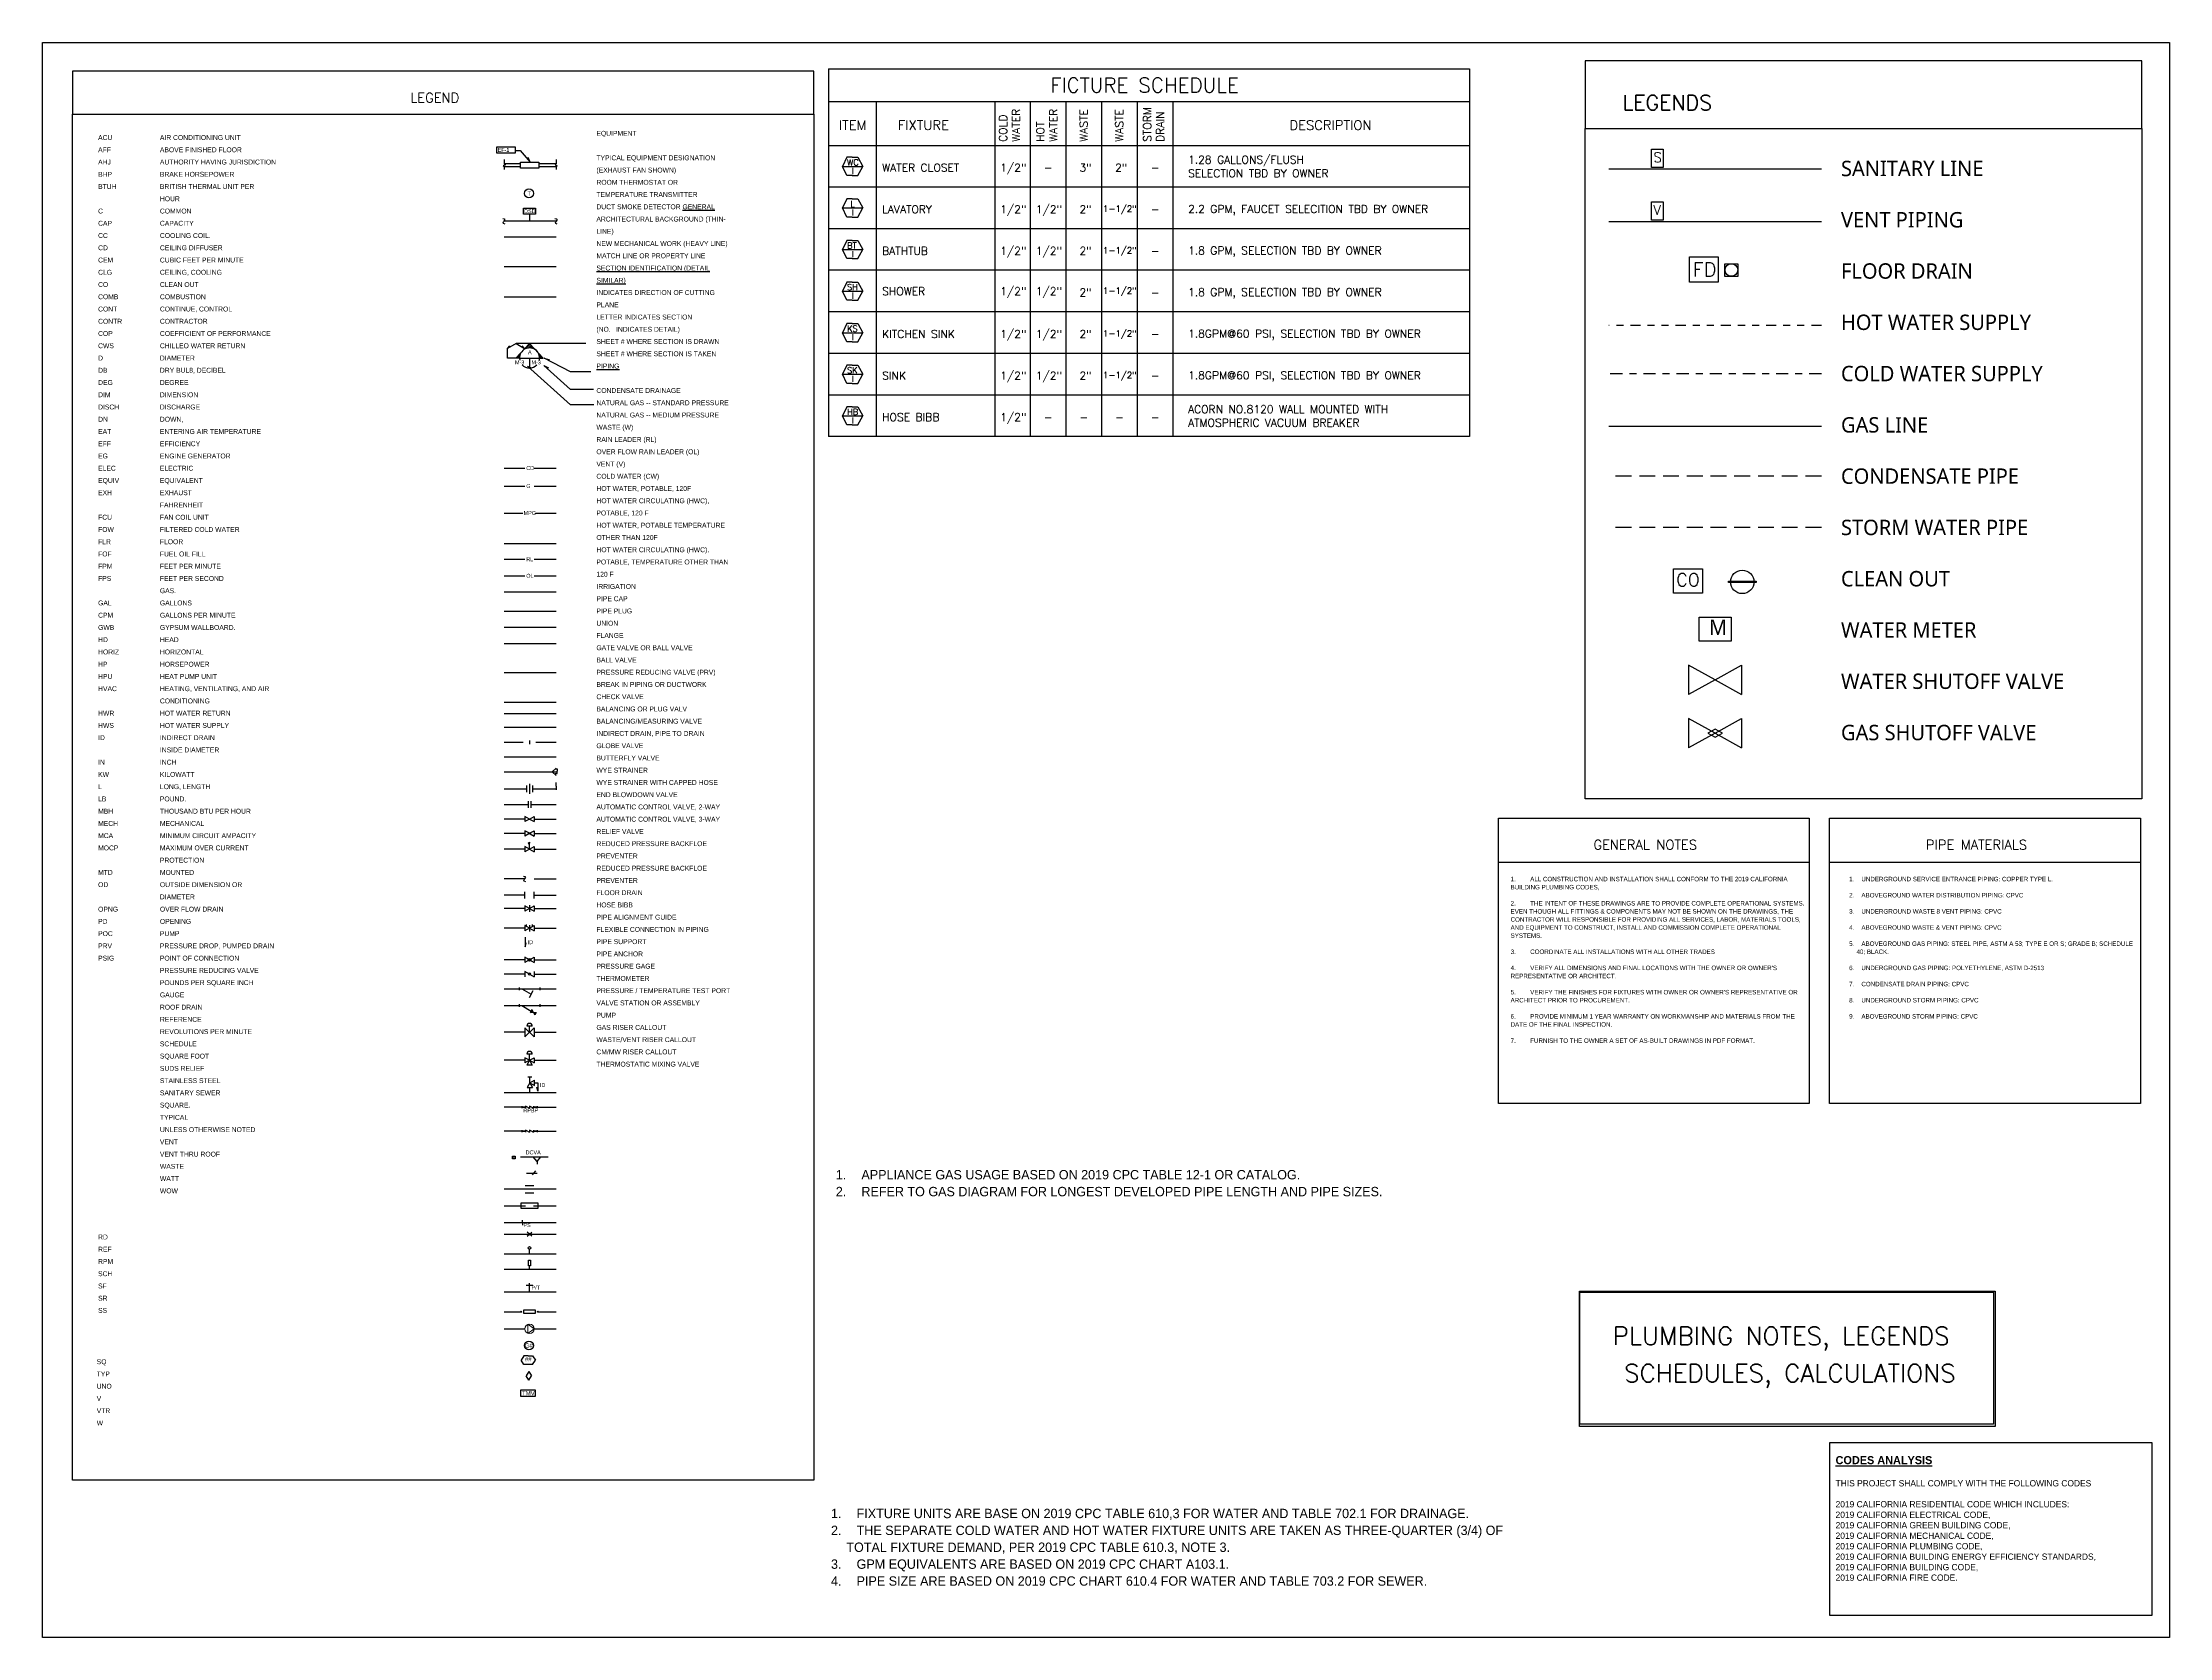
# Model space of a CAD drawing. Header units: millimetres. Extents: x 1605 to 1638, y 1273 to 1481.
# Drawn here: x 1605.81 to 1636.04, y 1273.12 to 1295.8 of the extents above; entities that cross this region are included whole.
import ezdxf
from ezdxf.enums import TextEntityAlignment as Align
from ezdxf.lldxf.tags import DXFTag

# ---------------------------------------------------------------- set-up
doc = ezdxf.new("R2010")
doc.units = ezdxf.units.MM
for name, pattern in [('CENTER2', [28.575, 19.05, -3.175, 3.175, -3.175]), ('HIDDEN', [0.375, 0.25, -0.125]), ('PHANTOM2', [31.75, 15.875, -3.175, 3.175, -3.175, 3.175, -3.175]), ('PLANTAS$0$HIDDEN', [0.375, 0.25, -0.125])]:
    doc.linetypes.add(name, pattern=pattern)
doc.layers.add('Electrico Salidas', color=160, linetype='Continuous', lineweight=15)
for name, color, linetype in [('info', 7, 'Continuous'), ('Plump', 7, 'Continuous'), ('TEXTM', 2, 'Continuous'), ('TEXTOS', 2, 'Continuous'), ('TEXTS', 1, 'Continuous')]:
    doc.layers.add(name, color=color, linetype=linetype)
doc.styles.get("Standard").update_dxf_attribs({"font": 'arial.ttf'})
doc.styles.add('TEXTM', font='romans9.shx')
doc.styles.add('TEXTS', font='romans9.shx')
tags = doc.linetypes.add('GAS_LINE', pattern='A,12.7,-5.08,["GAS",Standard,S=2.54,R=0,X=-2.54,Y=-1.27],-6.35', length=24.13).pattern_tags.tags
tags[6] = DXFTag(74, 10)

msp = doc.modelspace()

# ---------------------------------------------------------------- texts
at = {"layer": 'TEXTM', "color": 0, "style": 'TEXTM'}
for s, height, p in [('FICTURE SCHEDULE', 0.2068444, (1621.47753, 1295.08968)), ('LEGEND', 0.136241, (1611.38919, 1294.94625)), ('LEGENDS', 0.213919, (1628.90681, 1294.83649)), ('GENERAL NOTES', 0.1362414, (1628.59385, 1284.32638)), ('PIPE MATERIALS', 0.1362414, (1633.30167, 1284.32638)), ('PLUMBING NOTES, LEGENDS', 0.2562923, (1630.52607, 1277.28383)), ('SCHEDULES, CALCULATIONS', 0.2562923, (1630.65077, 1276.75404))]:
    msp.add_text(s, height=height, dxfattribs=at).set_placement(p, align=Align.CENTER)
at = {"layer": 'TEXTOS', "color": 0, "attachment_point": 1, "style": 'TEXTM'}
for s, width, gutter_width, heights, insert, char_height in [('\\pxa0.66667,sm1.5;{\\fAptos|b0|i0|c0|p34;EQUIPMENT\\P\\PTYPICAL EQUIPMENT DESIGNATION (EXHAUST FAN SHOWN)\\PROOM THERMOSTAT OR TEMPERATURE TRANSMITTER\\PDUCT SMOKE DETECTOR \\LGENERAL\\P\\lARCHITECTURAL BACKGROUND (THIN- LINE)\\PNEW MECHANICAL WORK (HEAVY LINE)\\PMATCH LINE OR PROPERTY LINE \\LSECTION IDENTIFICATION (DETAIL SIMILAR)\\P\\lINDICATES DIRECTION OF CUTTING\\PPLANE\\PLETTER INDICATES SECTION\\P(NO.^IINDICATES DETAIL)\\PSHEET # WHERE SECTION IS DRAWN\\PSHEET # WHERE SECTION IS TAKEN \\LPIPING\\P\\pa0.25,s*;\\l\\P\\pa0.66667,sm1.5;CONDENSATE DRAINAGE\\PNATURAL GAS -- STANDARD PRESSURE\\PNATURAL GAS -- MEDIUM PRESSURE\\PWASTE (W)\\PRAIN LEADER (RL)\\POVER FLOW RAIN LEADER (OL)\\PVENT (V)\\PCOLD WATER (CW)\\PHOT WATER, POTABLE, 120F\\PHOT WATER CIRCULATING (HWC), POTABLE, 120 F\\PHOT WATER, POTABLE TEMPERATURE OTHER THAN 120F\\PHOT WATER CIRCULATING (HWC). POTABLE, TEMPERATURE OTHER THAN 120 F\\PIRRIGATION\\PPIPE CAP\\PPIPE PLUG\\PUNION\\PFLANGE\\PGATE VALVE OR BALL VALVE\\PBALL VALVE\\PPRESSURE REDUCING VALVE (PRV)\\PBREAK IN PIPING OR DUCTWORK\\PCHECK VALVE\\PBALANCING OR PLUG VALV\\PBALANCING/MEASURING VALVE\\PINDIRECT DRAIN, PIPE TO DRAIN\\PGLOBE VALVE\\PBUTTERFLY VALVE\\PWYE STRAINER\\PWYE STRAINER WITH CAPPED HOSE END BLOWDOWN VALVE\\PAUTOMATIC CONTROL VALVE, 2-WAY\\PAUTOMATIC CONTROL VALVE, 3-WAY\\PRELIEF VALVE\\PREDUCED PRESSURE BACKFLOE PREVENTER\\PREDUCED PRESSURE BACKFLOE PREVENTER\\PFLOOR DRAIN\\PHOSE BIBB\\PPIPE ALIGNMENT GUIDE\\PFLEXIBLE CONNECTION IN PIPING\\PPIPE SUPPORT\\PPIPE ANCHOR\\PPRESSURE GAGE\\PTHERMOMETER\\PPRESSURE / TEMPERATURE TEST PORT\\PVALVE STATION OR ASSEMBLY\\PPUMP\\PGAS RISER CALLOUT\\PWASTE/VENT RISER CALLOUT\\PCM/MW RISER CALLOUT\\PTHERMOSTATIC MIXING VALVE}', 1.8209246, 5.80257, [24.89599], (1613.68628, 1294.54244, 0.14071), 0.0696308), ('\\pxa0.66667,sm1.5;{\\fAptos|b0|i0|c0|p34;ACU\\PAFF\\PAHJ\\PBHP\\PBTUH\\P\\PC\\PCAP\\PCC\\PCD\\PCEM\\PCLG\\PCO\\PCOMB\\PCONT\\PCONTR\\PCOP\\PCWS\\PD\\PDB\\PDEG\\PDIM\\PDISCH\\PDN\\PEAT\\PEFF\\PEG\\PELEC\\PEQUIV\\PEXH\\P\\PFCU\\PFOW\\PFLR\\PFOF\\PFPM\\PFPS\\P\\PGAL\\PCPM\\PGWB\\PHD\\PHORIZ\\PHP\\PHPU\\PHVAC\\P\\PHWR\\PHWS\\PID\\P\\PIN\\PKW\\PL\\PLB\\PMBH\\PMECH\\PMCA\\PMOCP\\P\\PMTD\\POD\\P\\POPNG\\PPD\\PPOC\\PPRV\\PPSIG}', 11.7858146, 5.80257, [24.79909], (1606.60348, 1294.48239, 0.14071), 0.0696308), ('\\pxa0.66667,sm1.5;{\\fAptos|b0|i0|c0|p34;AIR CONDITIONING UNIT\\PABOVE FINISHED FLOOR\\PAUTHORITY HAVING JURISDICTION\\PBRAKE HORSEPOWER\\PBRITISH THERMAL UNIT PER\\PHOUR\\PCOMMON\\PCAPACITY\\PCOOLING COIL.\\PCEILING DIFFUSER\\PCUBIC FEET PER MINUTE\\PCEILING, COOLING\\PCLEAN OUT\\PCOMBUSTION\\PCONTINUE, CONTROL\\PCONTRACTOR\\PCOEFFICIENT OF PERFORMANCE\\PCHILLEO WATER RETURN\\PDIAMETER\\PDRY BUL8, DECIBEL\\PDEGREE\\PDIMENSION\\PDISCHARGE\\PDOWN,\\PENTERING AIR TEMPERATURE\\PEFFICIENCY\\PENGINE GENERATOR\\PELECTRIC\\PEQUIVALENT\\PEXHAUST\\PFAHRENHEIT\\PFAN COIL UNIT\\PFILTERED COLD WATER\\PFLOOR\\PFUEL OIL FILL\\PFEET PER MINUTE\\PFEET PER SECOND\\PGAS.\\PGALLONS\\PGALLONS PER MINUTE\\PGYPSUM WALLBOARD.\\PHEAD\\PHORIZONTAL\\PHORSEPOWER\\PHEAT PUMP UNIT\\PHEATING, VENTILATING, AND AIR\\PCONDITIONING\\PHOT WATER RETURN\\PHOT WATER SUPPLY\\PINDIRECT DRAIN\\PINSIDE DIAMETER\\PINCH\\PKILOWATT\\PLONG, LENGTH\\PPOUND.\\PTHOUSAND BTU PER HOUR\\PMECHANICAL\\PMINIMUM CIRCUIT AMPACITY\\PMAXIMUM OVER CURRENT\\PPROTECTION\\PMOUNTED\\POUTSIDE DIMENSION OR\\PDIAMETER\\POVER FLOW DRAIN\\POPENING\\PPUMP\\PPRESSURE DROP, PUMPED DRAIN\\PPOINT OF CONNECTION\\PPRESSURE REDUCING VALVE\\PPOUNDS PER SQUARE INCH\\PGAUGE\\P\\pa0.25;ROOF DRAIN\\P\\pa0.66667;REFERENCE\\PREVOLUTIONS PER MINUTE\\PSCHEDULE\\PSQUARE FOOT\\PSUDS RELIEF\\PSTAINLESS STEEL\\PSANITARY SEWER\\PSQUARE.\\PTYPICAL\\PUNLESS OTHERWISE NOTED\\PVENT\\PVENT THRU ROOF\\PWASTE\\PWATT\\PWOW}', 5.0264423, 5.80257, [24.89599], (1607.48189, 1294.48239, 0.14071), 0.0696308), ('{\\fAptos|b0|i0|c0|p34;\\H0.91667x;EF-1}', 4.38764, 5.06513, [0.05572], (1612.28249, 1294.29944), 0.0607815), ('{\\fRoboto|b0|i0|c0|p2;SANITARY LINE\\P\\PVENT PIPING\\P\\PFLOOR DRAIN\\P\\PHOT WATER SUPPLY\\P\\PCOLD WATER SUPPLY\\P\\PGAS LINE\\P\\PCONDENSATE PIPE\\P\\PSTORM WATER PIPE\\P\\PCLEAN OUT\\P\\PWATER METER\\P\\PWATER SHUTOFF VALVE\\P\\PGAS SHUTOFF VALVE}', 15.784487, 18.22174, [0], (1631.37621, 1294.11759, 0.22093), 0.2186609), ('{\\fAptos|b0|i0|c0|p34;\\H0.91667x;T}', 4.8740701, 5.62667, [0.06189], (1612.70848, 1293.68314), 0.06752), ('{\\fAptos|b0|i0|c0|p34;\\H0.91667x;DSD}', 4.38764, 5.06513, [0.05572], (1612.65867, 1293.43026), 0.0607815), ('{\\fAptos|b0|i0|c0|p34;\\H0.91667x;M-3}', 4.38764, 5.06513, [0.05572], (1612.529, 1291.27953), 0.0607815), ('{\\fAptos|b0|i0|c0|p34;\\H0.91667x;A}', 4.38764, 5.06513, [0.05572], (1612.7137, 1291.42298), 0.0607815), ('{\\fAptos|b0|i0|c0|p34;\\H0.91667x;M-3}', 4.38764, 5.06513, [0.05572], (1612.76376, 1291.27953), 0.0607815), ('{\\fAptos|b0|i0|c0|p34;\\H0.91667x;CD}', 4.38764, 5.06513, [0.05572], (1612.68943, 1289.7775), 0.0607815), ('{\\fAptos|b0|i0|c0|p34;\\H0.91667x;G}', 4.38764, 5.06513, [0.05572], (1612.68943, 1289.52223), 0.0607815), ('{\\fAptos|b0|i0|c0|p34;\\H0.91667x;MPG}', 4.38764, 5.06513, [0.05572], (1612.65252, 1289.13818), 0.0607815), ('{\\fAptos|b0|i0|c0|p34;\\H0.91667x;RL}', 4.38764, 5.06513, [0.05572], (1612.68943, 1288.48087), 0.0607815), ('{\\fAptos|b0|i0|c0|p34;\\H0.91667x;OL}', 4.38764, 5.06513, [0.05572], (1612.68943, 1288.24583), 0.0607815), ('{\\fRoboto|b0|i0|c0|p2;M}', 15.784487, 18.22174, [0], (1629.49918, 1287.59529, 0.22093), 0.2186609), ("\\pxa0.66667,sm1.07917;{\\fAptos|b0|i0|c0|p34;\\H0.91667x;1.^IALL CONSTRUCTION AND INSTALLATION SHALL CONFORM TO THE 2019 CALIFORNIA BUILDING PLUMBING CODES,\\P\\P2.^ITHE INTENT OF THESE DRAWINGS ARE TO PROVIDE COMPLETE OPERATIONAL SYSTEMS. EVEN THOUGH ALL FITTINGS & COMPONENTS MAY NOT BE SHOWN ON THE DRAWINGS, THE CONTRACTOR WILL RESPONSIBLE FOR PROVIDING ALL SERVICES, LABOR, MATERIALS TOOLS, AND EQUIPMENT TO CONSTRUCT, INSTALL AND COMMISSION COMPLETE OPERATIONAL SYSTEMS.\\P\\P3.^ICOORDINATE ALL INSTALLATIONS WITH ALL OTHER TRADES\\P\\P4.^IVERIFY ALL DIMENSIONS AND FINAL LOCATIONS WITH THE OWNER OR OWNER'S REPRESENTATIVE OR ARCHITECT.\\P\\P5.^IVERIFY THE FINISHES FOR FIXTURES WITH OWNER OR OWNER'S REPRESENTATIVE OR ARCHITECT PRIOR TO PROCUREMENT.\\P\\P6.^IPROVIDE MINIMUM 1 YEAR WARRANTY ON WORKMANSHIP AND MATERIALS FROM THE DATE OF THE FINAL INSPECTION.\\P\\P7.^IFURNISH TO THE OWNER A SET OF AS-BUILT DRAWINGS IN PDF FORMAT.}", 4.0700504, 5.80257, [0], (1626.68009, 1283.93837, 0.14071), 0.06963079), ('\\pxi-1.5,l3,a0.66667,sm1.07917;{\\fAptos|b0|i0|c0|p34;\\H0.91667x;1.^IUNDERGROUND SERVICE ENTRANCE PIPING: COPPER TYPE L. \\P\\pi0,l0;\\P\\pi-1.5,l3;2.^IABOVEGROUND WATER DISTRIBUTION PIPING: CPVC \\P\\pi0,l0;\\P\\pi-1.5,l3;3.^IUNDERGROUND WASTE 8 VENT PIPING: CPVC \\P\\pi0,l0;\\P\\pi-1.5,l3;4.^IABOVEGROUND WASTE & VENT PIPING: CPVC\\P\\pi0,l0;\\P\\pi-1.5,l3;5.^IABOVEGROUND GAS PIPING: STEEL PIPE, ASTM A 53; TYPE E OR S; GRADE B; SCHEDULE 40; BLACK.\\P\\pi0;\\P\\pi-1.5;6.^IUNDERGROUND GAS PIPING: POLYETHYLENE, ASTM D-2513\\P\\pi0;\\P\\pi-1.5;7.^ICONDENSATE DRAIN PIPING: CPVC\\P\\pi0,l0;\\P\\pi-1.5,l3;8.^IUNDERGROUND STORM PIPING: CPVC\\P\\pi0,l0;\\P\\pi-1.5,l3;9.^IABOVEGROUND STORM PIPING: CPVC}', 4.0700504, 5.80257, [0], (1631.38791, 1283.93837, 0.14071), 0.06963079), ('{\\fAptos|b0|i0|c0|p34;\\H0.91667x;ID}', 4.38764, 5.06513, [0.05572], (1612.70832, 1283.03633), 0.0607815), ('{\\fAptos|b0|i0|c0|p34;\\H0.91667x;ID}', 4.38764, 5.06513, [0.05572], (1612.88363, 1281.00661), 0.0607815), ('{\\fAptos|b0|i0|c0|p34;\\H0.91667x;RPBP}', 4.38764, 5.06513, [0.05572], (1612.64785, 1280.64447), 0.0607815), ('{\\fAptos|b0|i0|c0|p34;\\H0.91667x;DCVA}', 4.38764, 5.06513, [0.05572], (1612.68098, 1280.04849), 0.0607815), ('\\pxi-1.5,l3,a0.66667,sm1.07917;{\\fAptos|b0|i0|c0|p34;\\H0.91667x;1.^IAPPLIANCE GAS USAGE BASED ON 2019 CPC TABLE 12-1 OR CATALOG.\\P2.^IREFER TO GAS DIAGRAM FOR LONGEST DEVELOPED PIPE LENGTH AND PIPE SIZES.}', 10.3512428, 12.12925, [0], (1616.87076, 1279.77026, 0.14071), 0.14555106), ('\\pxa0.66667,sm1.5;{\\fAptos|b0|i0|c0|p34;RD\\PREF\\PRPM\\PSCH\\PSF\\PSR\\PSS}', 5.0264423, 5.80257, [0], (1606.60326, 1278.85305, 0.14071), 0.0696308), ('{\\fAptos|b0|i0|c0|p34;\\H0.91667x;PS}', 4.38764, 5.06513, [0.05572], (1612.6502, 1279.01383), 0.0607815), ('{\\fAptos|b0|i0|c0|p34;\\H0.91667x;P/T}', 4.38764, 5.06513, [0.05572], (1612.76421, 1278.12517), 0.0607815), ('{\\fAptos|b0|i0|c0|p34;\\H0.91667x;G#}', 4.8740701, 5.62667, [0.06189], (1612.67047, 1277.30475), 0.06752), ('\\pxsm1.5;{\\fAptos|b0|i0|c0|p34;\\P\\pa0.66667;SQ\\PTYP\\PUNO\\PV\\PVTR\\PW}', 5.0264423, 5.80257, [0], (1606.58386, 1277.25384, 0.14071), 0.0696308), ('{\\fAptos|b0|i0|c0|p34;\\H0.91667x;##}', 4.8740701, 5.62667, [0.06189], (1612.67007, 1277.11181), 0.06752), ('{\\fAptos|b0|i0|c0|p34;\\H0.91667x;TMV}', 4.8740701, 5.62667, [0.06189], (1612.62876, 1276.62859), 0.06752), ('{\\fAptos|b1|i0|c0|p34;\\H1.2935x;\\LCODES ANALYSIS^J\\fAptos|b0|i0|c0|p34;\\H0.7731x;\\l^JTHIS PROJECT SHALL COMPLY WITH THE FOLLOWING CODES^J^J2019 CALIFORNIA RESIDENTIAL CODE WHICH INCLUDES:^J2019 CALIFORNIA ELECTRICAL CODE,^J2019 CALIFORNIA GREEN BUILDING CODE,^J2019 CALIFORNIA MECHANICAL CODE,^J2019 CALIFORNIA PLUMBING CODE,^J2019 CALIFORNIA BUILDING ENERGY EFFICIENCY STANDARDS,^J2019 CALIFORNIA BUILDING CODE,^J2019 CALIFORNIA FIRE CODE.}', 9.3462013, 7.45116, [0], (1631.29949, 1275.70345, 0.18069), 0.08941392), ('\\pxi-1.5,l3,a0.66667,sm1.07917;{\\fAptos|b0|i0|c0|p34;\\H0.91667x;1.^IFIXTURE UNITS ARE BASE ON 2019 CPC TABLE 610,3 FOR WATER AND TABLE 702.1 FOR DRAINAGE.\\P2.^ITHE SEPARATE COLD WATER AND HOT WATER FIXTURE UNITS ARE TAKEN AS THREE-QUARTER (3/4) OF TOTAL FIXTURE DEMAND, PER 2019 CPC TABLE 610.3, NOTE 3.\\P3.^IGPM EQUIVALENTS ARE BASED ON 2019 CPC CHART A103.1.\\P4.^IPIPE SIZE ARE BASED ON 2019 CPC CHART 610.4 FOR WATER AND TABLE 703.2 FOR SEWER.}', 10.3512428, 12.12925, [0], (1616.8023, 1274.95437), 0.14555106)]:
    msp.add_mtext_dynamic_manual_height_columns(s, width=width, gutter_width=gutter_width, heights=heights, dxfattribs=dict(at, insert=insert, char_height=char_height))
at = {"layer": 'TEXTS', "color": 0, "linetype": 'HIDDEN', "style": 'TEXTS'}
for s, p in [('WATER', (1619.70635, 1294.38667, 0.03536)), ('WATER', (1620.23656, 1294.38667, 0.03536)), ('WASTE', (1620.66721, 1294.38667, 0.03536)), ('WASTE', (1621.1735, 1294.38667, 0.03536)), ('STORM', (1621.57125, 1294.38667, 0.03536)), ('COLD', (1619.52218, 1294.38667, 0.03536)), ('HOT', (1620.05239, 1294.38667, 0.03536)), ('DRAIN', (1621.75543, 1294.38667, 0.03536))]:
    msp.add_text(s, height=0.111698, rotation=90, dxfattribs=at).set_placement(p)
for s, height, p in [('ITEM', 0.136517, (1617.13161, 1294.55548, 0.14139)), ('FIXTURE', 0.136517, (1617.97031, 1294.55548, 0.14139)), ('DESCRIPTION', 0.1365173, (1623.53851, 1294.55548, 0.14139)), ('1.28 GALLONS/FLUSH', 0.1116985, (1622.09545, 1294.07607, 0.03536)), ('S', 0.13826, (1628.71224, 1294.0972, 0.23079)), ('WC', 0.086784, (1617.24802, 1294.05096, -0.07108)), ('I', 0.08678, (1617.3169, 1293.92929, -0.07108)), ('WATER CLOSET', 0.1116985, (1617.7476, 1293.96286, 0.03536)), ('1/2"', 0.111698, (1619.42455, 1293.96286, 0.03536)), ('-', 0.1117, (1620.04653, 1293.96286, 0.03536)), ('3"', 0.111698, (1620.55282, 1293.96286, 0.03536)), ('2"', 0.111698, (1621.05911, 1293.96286, 0.03536)), ('-', 0.1117, (1621.5654, 1293.96286, 0.03536)), ('SELECTION TBD BY OWNER', 0.1116985, (1622.09545, 1293.8831, 0.03536)), ('L', 0.08678, (1617.29699, 1293.45991, -0.07108)), ('I', 0.08678, (1617.3169, 1293.33824, -0.07108)), ('LAVATORY', 0.111698, (1617.7476, 1293.37181, 0.03536)), ('1/2"', 0.111698, (1619.42455, 1293.37181, 0.03536)), ('1/2"', 0.111698, (1619.93084, 1293.37181, 0.03536)), ('2"', 0.111698, (1620.55282, 1293.37181, 0.03536)), ('1-1/2"', 0.089882, (1620.88622, 1293.39019, -0.05785)), ('-', 0.1117, (1621.5654, 1293.37181, 0.03536)), ('2.2 GPM, FAUCET SELECITION TBD BY OWNER', 0.1116985, (1622.09545, 1293.3765, 0.03536)), ('V', 0.13826, (1628.71224, 1293.34904, 0.23079)), ('BT', 0.086784, (1617.24802, 1292.86886, -0.07108)), ('I', 0.08678, (1617.3169, 1292.74718, -0.07108)), ('BATHTUB', 0.111698, (1617.7476, 1292.78076, 0.03536)), ('1/2"', 0.111698, (1619.42455, 1292.78076, 0.03536)), ('1/2"', 0.111698, (1619.93084, 1292.78076, 0.03536)), ('2"', 0.111698, (1620.55282, 1292.78076, 0.03536)), ('1-1/2"', 0.089882, (1620.88622, 1292.79914, -0.05785)), ('-', 0.1117, (1621.5654, 1292.78076, 0.03536)), ('1.8 GPM, SELECTION TBD BY OWNER', 0.1116985, (1622.09545, 1292.78544, 0.03536)), ('FD', 0.202467, (1629.26727, 1292.47086, 0.14522)), ('SH', 0.086784, (1617.24802, 1292.2778, -0.07108)), ('I', 0.08678, (1617.3169, 1292.15613, -0.07108)), ('SHOWER', 0.111698, (1617.7476, 1292.20714, 0.03536)), ('1/2"', 0.111698, (1619.42455, 1292.20714, 0.03536)), ('1/2"', 0.111698, (1619.93084, 1292.20714, 0.03536)), ('2"', 0.111698, (1620.55282, 1292.1897, 0.03536)), ('1-1/2"', 0.089882, (1620.88622, 1292.22552, -0.05785)), ('-', 0.1117, (1621.5654, 1292.1897, 0.03536)), ('1.8 GPM, SELECTION TBD BY OWNER', 0.1116985, (1622.09545, 1292.19439, 0.03536)), ('KS', 0.086784, (1617.24802, 1291.68675, -0.07108)), ('I', 0.08678, (1617.3169, 1291.56508, -0.07108)), ('KITCHEN SINK', 0.1116985, (1617.7476, 1291.59865, 0.03536)), ('1/2"', 0.111698, (1619.42455, 1291.59865, 0.03536)), ('1/2"', 0.111698, (1619.93084, 1291.59865, 0.03536)), ('2"', 0.111698, (1620.55282, 1291.59865, 0.03536)), ('1-1/2"', 0.089882, (1620.88622, 1291.61703, -0.05785)), ('-', 0.1117, (1621.5654, 1291.59865, 0.03536)), ('1.8GPM@60 PSI, SELECTION TBD BY OWNER', 0.1116985, (1622.09545, 1291.60334, 0.03536)), ('SK', 0.086784, (1617.24802, 1291.0957, -0.07108)), ('I', 0.08678, (1617.3169, 1290.97403, -0.07108)), ('SINK', 0.111698, (1617.7476, 1291.0076, 0.03536)), ('1/2"', 0.111698, (1619.42455, 1291.0076, 0.03536)), ('1/2"', 0.111698, (1619.93084, 1291.0076, 0.03536)), ('2"', 0.111698, (1620.55282, 1291.0076, 0.03536)), ('1-1/2"', 0.089882, (1620.88622, 1291.02598, -0.05785)), ('-', 0.1117, (1621.5654, 1291.0076, 0.03536)), ('1.8GPM@60 PSI, SELECTION TBD BY OWNER', 0.1116985, (1622.09545, 1291.01229, 0.03536)), ('HB', 0.086784, (1617.24802, 1290.50465, -0.07108)), ('ACORN NO.8120 WALL MOUNTED WITH', 0.1116985, (1622.09545, 1290.52975, 0.03536)), ('I', 0.08678, (1617.3169, 1290.38297, -0.07108)), ('HOSE BIBB', 0.111698, (1617.7476, 1290.41655, 0.03536)), ('1/2"', 0.111698, (1619.42455, 1290.41655, 0.03536)), ('-', 0.1117, (1620.04653, 1290.41655, 0.03536)), ('-', 0.1117, (1620.55282, 1290.41655, 0.03536)), ('-', 0.1117, (1621.05911, 1290.41655, 0.03536)), ('-', 0.1117, (1621.5654, 1290.41655, 0.03536)), ('ATMOSPHERIC VACUUM BREAKER', 0.1116985, (1622.09545, 1290.33679, 0.03536)), ('CO', 0.182372, (1629.03398, 1288.06933, 0.41925))]:
    msp.add_text(s, height=height, dxfattribs=at).set_placement(p)

# ---------------------------------------------------------------- hatches: boundary and pattern name
at = {"layer": 'info', "lineweight": -2}
h = msp.add_hatch(dxfattribs=at)
h.set_pattern_fill('ANSI31', color=0, scale=0.005)
h.set_pattern_definition([(45, (0, -26.347364), (-0.01122532015, 0.01122532015), [])])
h.paths.add_polyline_path([(1612.54074, 1291.3136), (1612.59238, 1291.3136, -0.15883749), (1612.61989, 1291.39802)])
h.paths.add_polyline_path([(1612.82734, 1291.4237), (1612.73566, 1291.52148), (1612.64397, 1291.4237, -0.36186867)])
h.paths.add_polyline_path([(1612.87893, 1291.3136), (1612.93058, 1291.3136), (1612.85142, 1291.39802, -0.15883749)])
h = msp.add_hatch(color=0, dxfattribs=at)
h.dxf.hatch_style = 1
h.paths.add_polyline_path([(1612.71839, 1282.76629, 0.12743954), (1612.7159, 1282.7567, 0.12743954), (1612.71839, 1282.74711), (1612.73566, 1282.7567)])
h.paths.add_polyline_path([(1612.73566, 1282.7567), (1612.71839, 1282.74711, 0.27239505), (1612.73566, 1282.73694)])
h.paths.add_polyline_path([(1612.73566, 1282.77645, 0.27239505), (1612.71839, 1282.76629), (1612.73566, 1282.7567)])
h.paths.add_polyline_path([(1612.75293, 1282.76629, 0.27239505), (1612.73566, 1282.77645), (1612.73566, 1282.7567)])
h.paths.add_polyline_path([(1612.75541, 1282.7567, 0.12743954), (1612.75293, 1282.76629), (1612.73566, 1282.7567), (1612.75293, 1282.74711, 0.12743954)])
h.paths.add_polyline_path([(1612.73566, 1282.7567), (1612.73566, 1282.73694, 0.27239505), (1612.75293, 1282.74711)])
h = msp.add_hatch(dxfattribs=at)
h.set_pattern_fill('ANGLE', color=0)
h.set_pattern_definition([(0, (0, -26.175), (0, 6.985), [5.08, -1.905]), (90, (0, -26.175), (-6.985, 4e-16), [5.08, -1.905])])
h.paths.add_polyline_path([(1612.76548, 1276.84507), (1612.72589, 1276.90672), (1612.6863, 1276.84507), (1612.72589, 1276.78342)])

# ---------------------------------------------------------------- linework, layer by layer
for p, q in [((1616.98368, 1295.42437), (1626.09747, 1295.42437)), ((1616.98368, 1294.33342), (1626.09747, 1294.33342))]:
    msp.add_line(p, q)
at = {"color": 0}
for p, q in [((1616.98368, 1295.42437), (1616.98368, 1290.19605)), ((1626.09747, 1295.42437), (1626.09747, 1290.19605)), ((1616.98368, 1294.95935), (1626.09747, 1294.95935)), ((1616.98368, 1294.33342), (1621.71109, 1294.33342)), ((1626.09747, 1293.74236), (1616.98368, 1293.74236)), ((1626.09747, 1293.15131), (1616.98368, 1293.15131)), ((1626.09747, 1292.56026), (1616.98368, 1292.56026)), ((1626.09747, 1291.96921), (1616.98368, 1291.96921)), ((1626.09747, 1291.37816), (1616.98368, 1291.37816)), ((1626.09747, 1290.7871), (1616.98368, 1290.7871)), ((1626.09747, 1290.19605), (1616.98368, 1290.19605))]:
    msp.add_line(p, q, dxfattribs=at)
at = {"layer": 'Electrico Salidas', "color": 0}
for p, q in [((1612.71045, 1277.44581), (1612.71045, 1277.57826)), ((1612.71045, 1277.57826), (1612.80189, 1277.51203)), ((1612.80189, 1277.51203), (1612.71045, 1277.44581))]:
    msp.add_line(p, q, dxfattribs=at)
msp.add_circle((1612.73566, 1277.51203), 0.06623, dxfattribs=at)
at = {"layer": 'info', "color": 0, "lineweight": -2}
for p, q in [((1635.65383, 1294.57598), (1635.65383, 1295.53836)), ((1616.77479, 1294.78034), (1616.77479, 1295.39326)), ((1612.53267, 1294.26257), (1612.60475, 1294.26257)), ((1612.60475, 1294.26257), (1612.74386, 1294.09886)), ((1612.39301, 1294.06099), (1612.36105, 1294.04582)), ((1612.36105, 1294.04582), (1612.37528, 1294.03496)), ((1612.37528, 1294.1335), (1612.37528, 1294.07217)), ((1612.37528, 1294.07217), (1612.39301, 1294.06099)), ((1612.37528, 1294.03496), (1612.37528, 1293.99232)), ((1612.74386, 1294.09886), (1612.71842, 1294.16288)), ((1613.11625, 1294.07217), (1613.09853, 1294.06099)), ((1613.09853, 1294.06099), (1613.13048, 1294.04582)), ((1613.11625, 1294.1335), (1613.11625, 1294.07217)), ((1613.13048, 1294.04582), (1613.11625, 1294.03496)), ((1613.11625, 1294.03496), (1613.11625, 1293.99232)), ((1631.09765, 1293.99663), (1628.07633, 1293.99663)), ((1612.73566, 1293.35736), (1612.73566, 1293.25865)), ((1613.11625, 1293.25865), (1612.37528, 1293.25865)), ((1613.11625, 1293.03156), (1612.37528, 1293.03156)), ((1631.09765, 1293.24847), (1628.07633, 1293.24847)), ((1613.11625, 1292.61116), (1612.37528, 1292.61116)), ((1613.11625, 1292.18051), (1612.37528, 1292.18051)), ((1612.54515, 1291.52148), (1612.42162, 1291.44646)), ((1612.42162, 1291.44646), (1612.4551, 1291.48619)), ((1612.54074, 1291.3136), (1612.73566, 1291.52148)), ((1613.5352, 1291.52148), (1612.54515, 1291.52148)), ((1612.54515, 1291.52148), (1612.66532, 1291.44646)), ((1612.66532, 1291.44646), (1612.6305, 1291.48676)), ((1612.93058, 1291.3136), (1612.73566, 1291.52148)), ((1612.42162, 1291.3136), (1612.42162, 1291.44646)), ((1612.59238, 1291.3136), (1612.42162, 1291.3136)), ((1612.59238, 1291.3136), (1612.87893, 1291.3136)), ((1613.31774, 1290.64986), (1612.70486, 1291.1992)), ((1612.70486, 1291.1992), (1612.74817, 1291.17995)), ((1612.73566, 1291.3136), (1612.73566, 1291.17033)), ((1612.87893, 1291.3136), (1612.93058, 1291.3136)), ((1612.93058, 1291.3136), (1612.93058, 1291.3136)), ((1613.31774, 1290.86606), (1612.94054, 1291.20629)), ((1612.94054, 1291.20629), (1613.00404, 1291.17456)), ((1613.31774, 1291.11785), (1612.94236, 1291.30937)), ((1612.94236, 1291.30937), (1613.01921, 1291.28904)), ((1613.6057, 1291.11785), (1613.31774, 1291.11785)), ((1613.64537, 1290.86606), (1613.31774, 1290.86606)), ((1613.64833, 1290.64986), (1613.31774, 1290.64986)), ((1612.67073, 1289.74425), (1612.37528, 1289.74425)), ((1613.11625, 1289.74425), (1612.80056, 1289.74425)), ((1612.67073, 1289.48898), (1612.37528, 1289.48898)), ((1613.11625, 1289.48898), (1612.80056, 1289.48898)), ((1612.63951, 1289.10493), (1612.37528, 1289.10493)), ((1613.11625, 1289.10493), (1612.82257, 1289.10493)), ((1612.37528, 1288.6758), (1613.11625, 1288.6758)), ((1612.67073, 1288.44762), (1612.37528, 1288.44762)), ((1612.67073, 1288.21258), (1612.37528, 1288.21258)), ((1613.11625, 1288.44762), (1612.80056, 1288.44762)), ((1613.11625, 1288.21258), (1612.80056, 1288.21258)), ((1612.37528, 1287.9902), (1613.11625, 1287.9902)), ((1612.37528, 1287.71517), (1613.11625, 1287.71517)), ((1612.37528, 1287.48796), (1613.11625, 1287.48796)), ((1612.37528, 1287.25279), (1613.11625, 1287.25279)), ((1612.37528, 1286.84222), (1613.11625, 1286.84222)), ((1629.58699, 1286.73828), (1629.21015, 1286.9476)), ((1629.21015, 1286.9476), (1629.21015, 1286.52896)), ((1629.58699, 1286.73828), (1629.21015, 1286.52896)), ((1629.58699, 1286.73828), (1629.96383, 1286.9476)), ((1629.58699, 1286.73828), (1629.96383, 1286.52896)), ((1629.96383, 1286.9476), (1629.96383, 1286.52896)), ((1612.37528, 1286.41901), (1613.11625, 1286.41901)), ((1613.11625, 1286.25577), (1612.37528, 1286.25577)), ((1613.11625, 1286.06184), (1612.37528, 1286.06184)), ((1629.58699, 1285.98143), (1629.21015, 1286.19074)), ((1629.21015, 1286.19074), (1629.21015, 1285.77211)), ((1629.58699, 1285.98143), (1629.96383, 1286.19074)), ((1629.96383, 1286.19074), (1629.96383, 1285.77211)), ((1612.37528, 1285.85136), (1612.64404, 1285.85136)), ((1612.73566, 1285.87766), (1612.73566, 1285.82449)), ((1612.82727, 1285.85136), (1613.11625, 1285.85136)), ((1629.58699, 1285.98143), (1629.21015, 1285.77211)), ((1629.58743, 1286.03861), (1629.48404, 1285.98119)), ((1629.48404, 1285.98119), (1629.58743, 1285.92376)), ((1629.58699, 1285.98143), (1629.96383, 1285.77211)), ((1629.69081, 1285.98119), (1629.58743, 1286.03861)), ((1629.58743, 1285.92376), (1629.69081, 1285.98119)), ((1612.37528, 1285.64567), (1613.11625, 1285.64567)), ((1613.11625, 1285.48375), (1613.05914, 1285.4318)), ((1613.09847, 1285.4722), (1613.12829, 1285.4722)), ((1613.12829, 1285.4722), (1613.12829, 1285.43956)), ((1613.12829, 1285.40832), (1613.12829, 1285.44097)), ((1612.37528, 1285.4318), (1613.11625, 1285.4318)), ((1612.37528, 1285.18881), (1612.69586, 1285.18881)), ((1612.73566, 1285.26089), (1612.73566, 1285.11672)), ((1612.73566, 1285.18881), (1612.73566, 1285.18881)), ((1612.77545, 1285.18881), (1613.11625, 1285.18881)), ((1613.11625, 1285.37984), (1613.05914, 1285.4318)), ((1613.09847, 1285.40832), (1613.12829, 1285.40832)), ((1613.11625, 1285.22639), (1613.11625, 1285.27834)), ((1613.11625, 1285.22639), (1613.11625, 1285.17444)), ((1612.37528, 1284.96601), (1612.71787, 1284.96601)), ((1612.73566, 1284.96601), (1612.73566, 1284.96601)), ((1612.75345, 1284.96601), (1613.11625, 1284.96601)), ((1612.66808, 1284.7599), (1612.37528, 1284.7599)), ((1612.66806, 1284.55591), (1612.37528, 1284.55591)), ((1612.7259, 1284.56131), (1612.66806, 1284.59344)), ((1612.66806, 1284.59344), (1612.66806, 1284.51837)), ((1612.7259, 1284.5505), (1612.66806, 1284.51837)), ((1612.73566, 1284.7599), (1612.66808, 1284.79744)), ((1612.66808, 1284.79744), (1612.66808, 1284.72237)), ((1612.73566, 1284.7599), (1612.66808, 1284.72237)), ((1612.73566, 1284.7599), (1612.80323, 1284.79744)), ((1612.73566, 1284.7599), (1612.80323, 1284.72237)), ((1612.74537, 1284.56131), (1612.80321, 1284.59344)), ((1612.74537, 1284.5505), (1612.80321, 1284.51837)), ((1612.80321, 1284.59344), (1612.80321, 1284.51837)), ((1612.80321, 1284.55591), (1613.11625, 1284.55591)), ((1612.80323, 1284.79744), (1612.80323, 1284.72237)), ((1612.80323, 1284.7599), (1613.11625, 1284.7599)), ((1612.66808, 1284.32986), (1612.37528, 1284.32986)), ((1612.73566, 1284.32986), (1612.66808, 1284.3674)), ((1612.66808, 1284.3674), (1612.66808, 1284.29233)), ((1612.73566, 1284.32986), (1612.66808, 1284.29233)), ((1612.71647, 1284.41652), (1612.73566, 1284.42968)), ((1612.71647, 1284.41652), (1612.73566, 1284.40335)), ((1612.73566, 1284.32986), (1612.73566, 1284.42968)), ((1612.73566, 1284.42968), (1612.73566, 1284.41652)), ((1612.73566, 1284.32986), (1612.80323, 1284.3674)), ((1612.73566, 1284.32986), (1612.80323, 1284.29233)), ((1612.80323, 1284.3674), (1612.80323, 1284.29233)), ((1612.80323, 1284.32986), (1613.11625, 1284.32986)), ((1626.50676, 1284.14551), (1630.92571, 1284.14551)), ((1631.21457, 1284.14551), (1635.63353, 1284.14551)), ((1612.66808, 1283.90946), (1612.37528, 1283.90946)), ((1612.66808, 1283.6767), (1612.37528, 1283.6767)), ((1612.80323, 1283.90946), (1613.11625, 1283.90946)), ((1612.80323, 1283.6767), (1613.11625, 1283.6767)), ((1612.66808, 1283.48705), (1612.37528, 1283.48705)), ((1612.73566, 1283.48705), (1612.66808, 1283.52459)), ((1612.66808, 1283.52459), (1612.66808, 1283.44952)), ((1612.73566, 1283.48705), (1612.66808, 1283.44952)), ((1612.73566, 1283.53365), (1612.73566, 1283.44046)), ((1612.73566, 1283.48705), (1612.80323, 1283.52459)), ((1612.73566, 1283.48705), (1612.80323, 1283.44952)), ((1612.80323, 1283.52459), (1612.80323, 1283.44952)), ((1612.80323, 1283.48705), (1613.11625, 1283.48705)), ((1612.66808, 1283.2066), (1612.37528, 1283.2066)), ((1612.73566, 1283.2066), (1612.66808, 1283.24413)), ((1612.66808, 1283.24413), (1612.66808, 1283.16906)), ((1612.73566, 1283.2066), (1612.66808, 1283.16906)), ((1612.67476, 1283.07839), (1612.67476, 1282.94405)), ((1612.69294, 1283.23033), (1612.69294, 1283.25906)), ((1612.73566, 1283.25319), (1612.73566, 1283.16)), ((1612.73566, 1283.2066), (1612.80323, 1283.24413)), ((1612.73566, 1283.2066), (1612.80323, 1283.16906)), ((1612.77838, 1283.23033), (1612.77838, 1283.25906)), ((1612.80323, 1283.24413), (1612.80323, 1283.16906)), ((1612.80323, 1283.2066), (1613.11625, 1283.2066)), ((1612.66808, 1282.7567), (1612.37528, 1282.7567)), ((1612.73566, 1282.7567), (1612.66808, 1282.79423)), ((1612.66808, 1282.79423), (1612.66808, 1282.71916)), ((1612.73566, 1282.7567), (1612.66808, 1282.71916)), ((1612.67476, 1282.94405), (1612.68698, 1282.9929)), ((1612.68698, 1282.9929), (1612.67476, 1282.9929)), ((1612.73566, 1282.7567), (1612.80323, 1282.79423)), ((1612.73566, 1282.7567), (1612.80323, 1282.71916)), ((1612.80323, 1282.79423), (1612.80323, 1282.71916)), ((1612.80323, 1282.7567), (1613.11625, 1282.7567)), ((1612.66808, 1282.55594), (1612.37528, 1282.55594)), ((1612.73566, 1282.55594), (1612.66808, 1282.59348)), ((1612.66808, 1282.59348), (1612.66808, 1282.51841)), ((1612.73566, 1282.55594), (1612.80323, 1282.51841)), ((1612.80323, 1282.59348), (1612.80323, 1282.51841)), ((1612.80323, 1282.55594), (1613.11625, 1282.55594)), ((1612.37528, 1282.34654), (1613.11625, 1282.34654)), ((1612.58891, 1282.3662), (1612.58891, 1282.32853)), ((1612.58891, 1282.12639), (1612.58891, 1282.08872)), ((1612.62471, 1282.34654), (1612.75938, 1282.26991)), ((1612.75938, 1282.26991), (1612.72977, 1282.21787)), ((1612.75938, 1282.26991), (1612.78899, 1282.32195)), ((1612.8824, 1282.3662), (1612.8824, 1282.32853)), ((1612.8824, 1282.12639), (1612.8824, 1282.08872)), ((1612.37528, 1282.10673), (1613.11625, 1282.10673)), ((1612.62471, 1282.10673), (1612.75938, 1282.0301)), ((1612.77424, 1281.81589), (1612.69708, 1281.81589)), ((1612.73566, 1281.72789), (1612.73566, 1281.81589)), ((1612.75938, 1282.0301), (1612.74457, 1282.00408)), ((1612.77367, 1282.04056), (1612.75528, 1282.00928)), ((1612.79263, 1282.00837), (1612.75528, 1282.00928)), ((1612.75938, 1282.0301), (1612.77418, 1282.05612)), ((1612.79263, 1282.00837), (1612.77367, 1282.04056)), ((1612.79263, 1282.00837), (1612.82999, 1282.00746)), ((1612.79263, 1282.00837), (1612.8116, 1281.97617)), ((1612.82999, 1282.00746), (1612.8116, 1281.97617)), ((1612.66808, 1281.72789), (1612.37528, 1281.72789)), ((1612.66808, 1281.79232), (1612.66808, 1281.66347)), ((1612.80323, 1281.66347), (1612.66808, 1281.79232)), ((1612.80323, 1281.79232), (1612.66808, 1281.66347)), ((1612.80323, 1281.79232), (1612.80323, 1281.66347)), ((1612.80323, 1281.72789), (1613.11625, 1281.72789)), ((1612.66808, 1281.32962), (1612.37528, 1281.32962)), ((1612.73566, 1281.32962), (1612.66808, 1281.36715)), ((1612.66808, 1281.36715), (1612.66808, 1281.29208)), ((1612.73566, 1281.32962), (1612.66808, 1281.29208)), ((1612.77424, 1281.41761), (1612.69708, 1281.41761)), ((1612.73566, 1281.32962), (1612.69812, 1281.26205)), ((1612.77319, 1281.26205), (1612.69812, 1281.26205)), ((1612.73566, 1281.32962), (1612.73566, 1281.41761)), ((1612.73566, 1281.32962), (1612.80323, 1281.36715)), ((1612.73566, 1281.32962), (1612.77319, 1281.26205)), ((1612.73566, 1281.32962), (1612.80323, 1281.29208)), ((1612.80323, 1281.36715), (1612.80323, 1281.29208)), ((1612.80323, 1281.32962), (1613.11625, 1281.32962)), ((1612.73979, 1281.00945), (1612.70226, 1280.94188)), ((1612.70226, 1280.94188), (1612.77733, 1280.94188)), ((1612.71069, 1281.09406), (1612.76889, 1281.09406)), ((1612.73979, 1281.00945), (1612.73979, 1281.09406)), ((1612.73979, 1281.00945), (1612.80737, 1281.04698)), ((1612.73979, 1281.00945), (1612.77733, 1280.94188)), ((1612.73979, 1281.00945), (1612.80737, 1280.97191)), ((1612.73979, 1280.8713), (1612.73979, 1280.94188)), ((1612.80737, 1280.97191), (1612.80737, 1281.04698)), ((1612.80737, 1281.00945), (1612.85486, 1281.00945)), ((1612.85486, 1280.89327), (1612.83776, 1280.94672)), ((1612.85486, 1281.00945), (1612.85486, 1280.89327)), ((1612.37528, 1280.8713), (1613.11625, 1280.8713)), ((1612.62759, 1280.66369), (1612.37528, 1280.66369)), ((1612.62519, 1280.67903), (1612.62519, 1280.64835)), ((1612.70804, 1280.66369), (1612.68043, 1280.67903)), ((1612.68043, 1280.67903), (1612.68043, 1280.64835)), ((1612.70804, 1280.66369), (1612.73566, 1280.64835)), ((1612.73566, 1280.67903), (1612.73566, 1280.64835)), ((1612.76327, 1280.66369), (1612.73566, 1280.67903)), ((1612.76327, 1280.66369), (1612.79089, 1280.64835)), ((1612.79089, 1280.67903), (1612.79089, 1280.64835)), ((1612.84612, 1280.67903), (1612.84612, 1280.64835)), ((1612.84612, 1280.66369), (1613.11625, 1280.66369)), ((1612.62759, 1280.32192), (1612.37528, 1280.32192)), ((1612.62519, 1280.33726), (1612.62519, 1280.30658)), ((1612.70804, 1280.32192), (1612.68043, 1280.33726)), ((1612.68043, 1280.33726), (1612.68043, 1280.30658)), ((1612.70804, 1280.32192), (1612.73566, 1280.30658)), ((1612.73566, 1280.33726), (1612.73566, 1280.30658)), ((1612.76327, 1280.32192), (1612.73566, 1280.33726)), ((1612.76327, 1280.32192), (1612.79089, 1280.30658)), ((1612.79089, 1280.33726), (1612.79089, 1280.30658)), ((1612.84612, 1280.33726), (1612.84612, 1280.30658)), ((1612.84612, 1280.32192), (1613.11625, 1280.32192)), ((1612.60836, 1279.95681), (1612.99833, 1279.95681)), ((1612.69089, 1279.72673), (1612.84389, 1279.72673)), ((1612.77928, 1279.70345), (1612.82507, 1279.75987)), ((1612.84337, 1279.89116), (1612.78898, 1279.95681)), ((1612.84337, 1279.89116), (1612.89776, 1279.95681)), ((1612.84337, 1279.89116), (1612.84337, 1279.85423)), ((1613.11625, 1279.49994), (1612.37528, 1279.49994)), ((1612.67271, 1279.55177), (1612.79861, 1279.55177)), ((1612.67271, 1279.4481), (1612.79861, 1279.4481)), ((1612.37528, 1279.26286), (1612.67708, 1279.26286)), ((1612.79425, 1279.26286), (1613.11625, 1279.26286)), ((1613.11625, 1279.01964), (1612.37528, 1279.01964)), ((1612.37528, 1278.85994), (1613.11625, 1278.85994)), ((1612.63623, 1279.01964), (1612.63623, 1279.05534)), ((1612.63623, 1279.01964), (1612.63623, 1278.98526)), ((1612.70254, 1278.83129), (1612.76877, 1278.88859)), ((1612.76877, 1278.83129), (1612.70254, 1278.88859)), ((1612.37528, 1278.57842), (1613.11625, 1278.57842)), ((1612.73566, 1278.57842), (1612.73566, 1278.64568)), ((1612.37528, 1278.3595), (1613.11625, 1278.3595)), ((1612.73566, 1278.3595), (1612.73566, 1278.40712)), ((1612.37528, 1278.04026), (1613.11625, 1278.04026)), ((1612.68762, 1278.13356), (1612.78369, 1278.13356)), ((1612.73566, 1278.04026), (1612.73566, 1278.16388)), ((1612.37528, 1277.75572), (1612.61079, 1277.75572)), ((1612.86053, 1277.75572), (1613.11625, 1277.75572)), ((1612.37528, 1277.51203), (1612.66944, 1277.51203)), ((1612.80189, 1277.51203), (1613.11625, 1277.51203)), ((1612.65589, 1277.12701), (1612.6163, 1277.06536)), ((1612.65589, 1277.00371), (1612.6163, 1277.06536)), ((1612.71759, 1277.12701), (1612.65589, 1277.12701)), ((1612.71759, 1277.00371), (1612.65589, 1277.00371)), ((1612.71759, 1277.12701), (1612.77929, 1277.12701)), ((1612.77929, 1277.00371), (1612.71759, 1277.00371)), ((1612.77929, 1277.12701), (1612.81887, 1277.06536)), ((1612.77929, 1277.00371), (1612.81887, 1277.06536)), ((1612.72589, 1276.90672), (1612.6863, 1276.84507)), ((1612.72589, 1276.78342), (1612.6863, 1276.84507)), ((1612.72589, 1276.90672), (1612.76548, 1276.84507)), ((1612.72589, 1276.78342), (1612.76548, 1276.84507))]:
    msp.add_line(p, q, dxfattribs=at)
for points in [[(1606.23983, 1294.78034), (1616.77479, 1294.78034), (1616.77479, 1275.36326), (1606.23983, 1275.36326)], [(1612.27301, 1294.31518), (1612.53267, 1294.31518), (1612.53267, 1294.22655), (1612.27301, 1294.22655)], [(1612.60583, 1294.09886), (1612.86549, 1294.09886), (1612.86549, 1294.01023), (1612.60583, 1294.01023)], [(1612.6492, 1293.44599), (1612.82212, 1293.44599), (1612.82212, 1293.35736), (1612.6492, 1293.35736)], [(1629.81365, 1287.28709), (1629.36033, 1287.28709), (1629.36033, 1287.62991), (1629.81365, 1287.62991)], [(1612.71975, 1284.56131), (1612.75081, 1284.56131), (1612.75081, 1284.5505), (1612.71975, 1284.5505)], [(1612.62519, 1280.66755), (1612.68043, 1280.66755), (1612.68043, 1280.65983), (1612.62519, 1280.65983)], [(1612.79089, 1280.66755), (1612.84612, 1280.66755), (1612.84612, 1280.65983), (1612.79089, 1280.65983)], [(1612.62519, 1280.32578), (1612.68043, 1280.32578), (1612.68043, 1280.31805), (1612.62519, 1280.31805)], [(1612.79089, 1280.32578), (1612.84612, 1280.32578), (1612.84612, 1280.31805), (1612.79089, 1280.31805)], [(1612.49429, 1279.9693), (1612.5337, 1279.9693), (1612.5337, 1279.92848), (1612.49429, 1279.92848)], [(1612.61767, 1279.30263), (1612.85365, 1279.30263), (1612.85365, 1279.22309), (1612.61767, 1279.22309)], [(1612.72077, 1278.48983), (1612.75054, 1278.48983), (1612.75054, 1278.40712), (1612.72077, 1278.40712)], [(1633.5683, 1276.12305), (1627.6576, 1276.12305), (1627.6576, 1278.04754), (1633.5683, 1278.04754)], [(1627.66591, 1278.03582), (1633.54344, 1278.03582), (1633.54344, 1276.15616), (1627.66591, 1276.15616)], [(1612.65456, 1277.78306), (1612.81676, 1277.78306), (1612.81676, 1277.72839), (1612.65456, 1277.72839)], [(1612.61217, 1276.6429), (1612.81385, 1276.6429), (1612.81385, 1276.54942), (1612.61217, 1276.54942)], [(1631.21529, 1275.895), (1635.795, 1275.895), (1635.795, 1273.43808), (1631.21529, 1273.43808)]]:
    msp.add_lwpolyline(points, close=True, dxfattribs=at)
for points in [[(1612.37614, 1294.07898), (1612.60583, 1294.07898)], [(1612.60583, 1294.03089), (1612.37614, 1294.03089)], [(1612.86549, 1294.07898), (1613.1154, 1294.07898)], [(1613.1154, 1294.03089), (1612.86549, 1294.03089)], [(1612.69586, 1285.14059), (1612.69586, 1285.23704)], [(1612.77545, 1285.23704), (1612.77545, 1285.14059)], [(1612.71787, 1285.01423), (1612.71787, 1284.91779)], [(1612.75345, 1285.01423), (1612.75345, 1284.91779)], [(1612.66808, 1283.62848), (1612.66808, 1283.72492)], [(1612.80323, 1283.62848), (1612.80323, 1283.72492)]]:
    msp.add_lwpolyline(points, dxfattribs=at)
for centre, radius in [((1612.72769, 1293.65439), 0.06214), ((1612.73566, 1283.2066), 0.00493), ((1612.73566, 1282.7567), 0.01975), ((1612.73566, 1282.55594), 0.01532), ((1612.51453, 1279.94933), 0.01566), ((1612.7349, 1278.66308), 0.01742), ((1612.61776, 1277.75572), 0.00696), ((1612.85356, 1277.75572), 0.00696), ((1612.72769, 1277.276), 0.06214)]:
    msp.add_circle(centre, radius, dxfattribs=at)
for centre, radius, start, end in [((1612.73566, 1291.3136), 0.14328, 348.258458, 191.883057), ((1612.73566, 1291.3136), 0.14328, 222.476899, 316.376057), ((1612.73566, 1281.81589), 0.03858, 0, 180), ((1612.73566, 1281.41761), 0.03858, 0, 180)]:
    msp.add_arc(centre, radius, start, end, dxfattribs=at)
for points in [[(1612.3894, 1293.21601), (1612.30396, 1293.23724), (1612.45062, 1293.2853), (1612.3558, 1293.29297)], [(1613.13037, 1293.21601), (1613.04493, 1293.23724), (1613.19159, 1293.2853), (1613.09677, 1293.29297)], [(1612.6822, 1283.86682), (1612.59676, 1283.88805), (1612.74342, 1283.93611), (1612.64861, 1283.94377)]]:
    msp.add_open_spline(points, degree=3, dxfattribs=at)
at = {"layer": 'Plump'}
for p, q in [((1617.66303, 1294.95935), (1617.66303, 1290.19605)), ((1619.34739, 1294.95935), (1619.34739, 1290.19605)), ((1619.85367, 1294.95935), (1619.85367, 1290.19605)), ((1620.35996, 1294.95935), (1620.35996, 1290.19605)), ((1620.86625, 1294.95935), (1620.86625, 1290.19605)), ((1621.37254, 1294.95935), (1621.37254, 1290.19605)), ((1621.87883, 1294.95935), (1621.87883, 1290.19605)), ((1617.24657, 1294.16705), (1617.18175, 1294.03789)), ((1617.24657, 1293.90873), (1617.18175, 1294.03789)), ((1617.18175, 1294.03789), (1617.47109, 1294.03789)), ((1617.32336, 1294.16705), (1617.24657, 1294.16705)), ((1617.32336, 1293.90873), (1617.24657, 1293.90873)), ((1617.32336, 1294.16705), (1617.40014, 1294.16705)), ((1617.32336, 1293.90873), (1617.40014, 1293.90873)), ((1617.40014, 1294.16705), (1617.47109, 1294.03789)), ((1617.40014, 1293.90873), (1617.47109, 1294.03789)), ((1617.24657, 1293.576), (1617.18175, 1293.44684)), ((1617.24657, 1293.31768), (1617.18175, 1293.44684)), ((1617.18175, 1293.44684), (1617.47109, 1293.44684)), ((1617.32336, 1293.576), (1617.24657, 1293.576)), ((1617.32336, 1293.31768), (1617.24657, 1293.31768)), ((1617.32336, 1293.576), (1617.40014, 1293.576)), ((1617.32336, 1293.31768), (1617.40014, 1293.31768)), ((1617.40014, 1293.576), (1617.47109, 1293.44684)), ((1617.40014, 1293.31768), (1617.47109, 1293.44684)), ((1617.24657, 1292.98494), (1617.18175, 1292.85579)), ((1617.24657, 1292.72663), (1617.18175, 1292.85579)), ((1617.18175, 1292.85579), (1617.47109, 1292.85579)), ((1617.32336, 1292.98494), (1617.24657, 1292.98494)), ((1617.32336, 1292.72663), (1617.24657, 1292.72663)), ((1617.32336, 1292.98494), (1617.40014, 1292.98494)), ((1617.32336, 1292.72663), (1617.40014, 1292.72663)), ((1617.40014, 1292.98494), (1617.47109, 1292.85579)), ((1617.40014, 1292.72663), (1617.47109, 1292.85579)), ((1617.24657, 1292.39389), (1617.18175, 1292.26473)), ((1617.32336, 1292.39389), (1617.24657, 1292.39389)), ((1617.32336, 1292.39389), (1617.40014, 1292.39389)), ((1617.40014, 1292.39389), (1617.47109, 1292.26473)), ((1617.24657, 1292.13558), (1617.18175, 1292.26473)), ((1617.18175, 1292.26473), (1617.47109, 1292.26473)), ((1617.32336, 1292.13558), (1617.24657, 1292.13558)), ((1617.32336, 1292.13558), (1617.40014, 1292.13558)), ((1617.40014, 1292.13558), (1617.47109, 1292.26473)), ((1617.24657, 1291.80284), (1617.18175, 1291.67368)), ((1617.32336, 1291.80284), (1617.24657, 1291.80284)), ((1617.32336, 1291.80284), (1617.40014, 1291.80284)), ((1617.40014, 1291.80284), (1617.47109, 1291.67368)), ((1617.24657, 1291.54452), (1617.18175, 1291.67368)), ((1617.18175, 1291.67368), (1617.47109, 1291.67368)), ((1617.32336, 1291.54452), (1617.24657, 1291.54452)), ((1617.32336, 1291.54452), (1617.40014, 1291.54452)), ((1617.40014, 1291.54452), (1617.47109, 1291.67368)), ((1617.24657, 1291.21179), (1617.18175, 1291.08263)), ((1617.32336, 1291.21179), (1617.24657, 1291.21179)), ((1617.32336, 1291.21179), (1617.40014, 1291.21179)), ((1617.40014, 1291.21179), (1617.47109, 1291.08263)), ((1617.24657, 1290.95347), (1617.18175, 1291.08263)), ((1617.18175, 1291.08263), (1617.47109, 1291.08263)), ((1617.32336, 1290.95347), (1617.24657, 1290.95347)), ((1617.32336, 1290.95347), (1617.40014, 1290.95347)), ((1617.40014, 1290.95347), (1617.47109, 1291.08263)), ((1617.24657, 1290.62073), (1617.18175, 1290.49158)), ((1617.32336, 1290.62073), (1617.24657, 1290.62073)), ((1617.32336, 1290.62073), (1617.40014, 1290.62073)), ((1617.40014, 1290.62073), (1617.47109, 1290.49158)), ((1617.24657, 1290.36242), (1617.18175, 1290.49158)), ((1617.18175, 1290.49158), (1617.47109, 1290.49158)), ((1617.32336, 1290.36242), (1617.24657, 1290.36242)), ((1617.32336, 1290.36242), (1617.40014, 1290.36242)), ((1617.40014, 1290.36242), (1617.47109, 1290.49158))]:
    msp.add_line(p, q, dxfattribs=at)
at = {"layer": 'Plump', "color": 1, "linetype": 'PHANTOM2', "ltscale": 0.009}
msp.add_line((1631.09765, 1291.77353), (1628.07633, 1291.77353), dxfattribs=at)
at = {"layer": 'Plump', "color": 5, "linetype": 'CENTER2', "ltscale": 0.009}
msp.add_line((1631.09765, 1291.08949), (1628.07633, 1291.08949), dxfattribs=at)
at = {"layer": 'Plump', "color": 116, "linetype": 'GAS_LINE', "ltscale": 0.025, "true_color": 0x136734}
msp.add_line((1631.09765, 1290.34133), (1628.07633, 1290.34133), dxfattribs=at)
at = {"layer": 'Plump', "color": 159, "linetype": 'PLANTAS$0$HIDDEN', "ltscale": 0.9, "true_color": 0x22346e}
msp.add_line((1631.09765, 1289.63592), (1628.07633, 1289.63592), dxfattribs=at)
at = {"layer": 'Plump', "color": 67, "linetype": 'PLANTAS$0$HIDDEN', "ltscale": 0.9, "true_color": 0x727430}
msp.add_line((1631.09765, 1288.90291), (1628.07633, 1288.90291), dxfattribs=at)
at = {"layer": 'Plump'}
msp.add_lwpolyline([(1636.04498, 1273.12483), (1605.81366, 1273.12483), (1605.81366, 1295.79833), (1636.04498, 1295.79833)], close=True, dxfattribs=at)
at = {"layer": 'Plump', "color": 0, "lineweight": -2}
for points in [[(1635.65383, 1295.53836), (1627.74177, 1295.53836), (1627.74177, 1294.57598), (1627.74177, 1294.57598)], [(1611.27889, 1295.39326), (1606.23983, 1295.39326), (1606.23983, 1294.78034), (1606.23983, 1294.78034)], [(1616.77479, 1295.39326), (1611.27889, 1295.39326)]]:
    msp.add_lwpolyline(points, dxfattribs=at)
for points in [[(1627.74177, 1294.57598), (1635.65383, 1294.57598), (1635.65383, 1285.04732), (1627.74177, 1285.04732)], [(1626.50676, 1284.77339), (1630.92571, 1284.77339), (1630.92571, 1280.71423), (1626.50676, 1280.71423)], [(1631.21457, 1284.77339), (1635.63353, 1284.77339), (1635.63353, 1280.71423), (1631.21457, 1280.71423)]]:
    msp.add_lwpolyline(points, close=True, dxfattribs=at)
at = {"layer": 'Plump', "color": 0}
for points, elevation in [([(1628.84712, 1294.02256), (1628.68179, 1294.02256), (1628.68179, 1294.28292), (1628.84712, 1294.28292)], -0.35988), ([(1628.84712, 1293.27439), (1628.68179, 1293.27439), (1628.68179, 1293.53476), (1628.84712, 1293.53476)], -0.35988), ([(1629.63087, 1292.39069), (1629.22268, 1292.39069), (1629.22268, 1292.7524), (1629.63087, 1292.75239)], -0.71976), ([(1629.40582, 1287.97087), (1628.99381, 1287.97087), (1628.99381, 1288.3143), (1629.40582, 1288.3143)], -0.35988)]:
    msp.add_lwpolyline(points, close=True, dxfattribs=dict(at, elevation=elevation))
at = {"layer": 'Plump', "color": 1}
for points, elevation in [([(1629.90774, 1292.47102), (1629.72722, 1292.47102), (1629.72722, 1292.65148), (1629.90774, 1292.65148)], -0.71976), ([(1630.16942, 1288.14055), (1630.16939, 1288.12073), (1629.77675, 1288.12073), (1629.77679, 1288.14055)], -0.35988)]:
    msp.add_lwpolyline(points, close=True, dxfattribs=dict(at, elevation=elevation))
for centre, radius in [((1629.81827, 1292.56433, -0.71976), 0.08955), ((1629.97322, 1288.13049, -0.35988), 0.16679)]:
    msp.add_circle(centre, radius, dxfattribs=at)

msp.set_redraw_order([(e.dxf.handle, doc.entitydb.next_handle()) for e in msp.query("TEXT MTEXT ATTDEF DIMENSION ARC_DIMENSION")])  # texts and dimensions are drawn at this point

doc.saveas('drawing.dxf')
